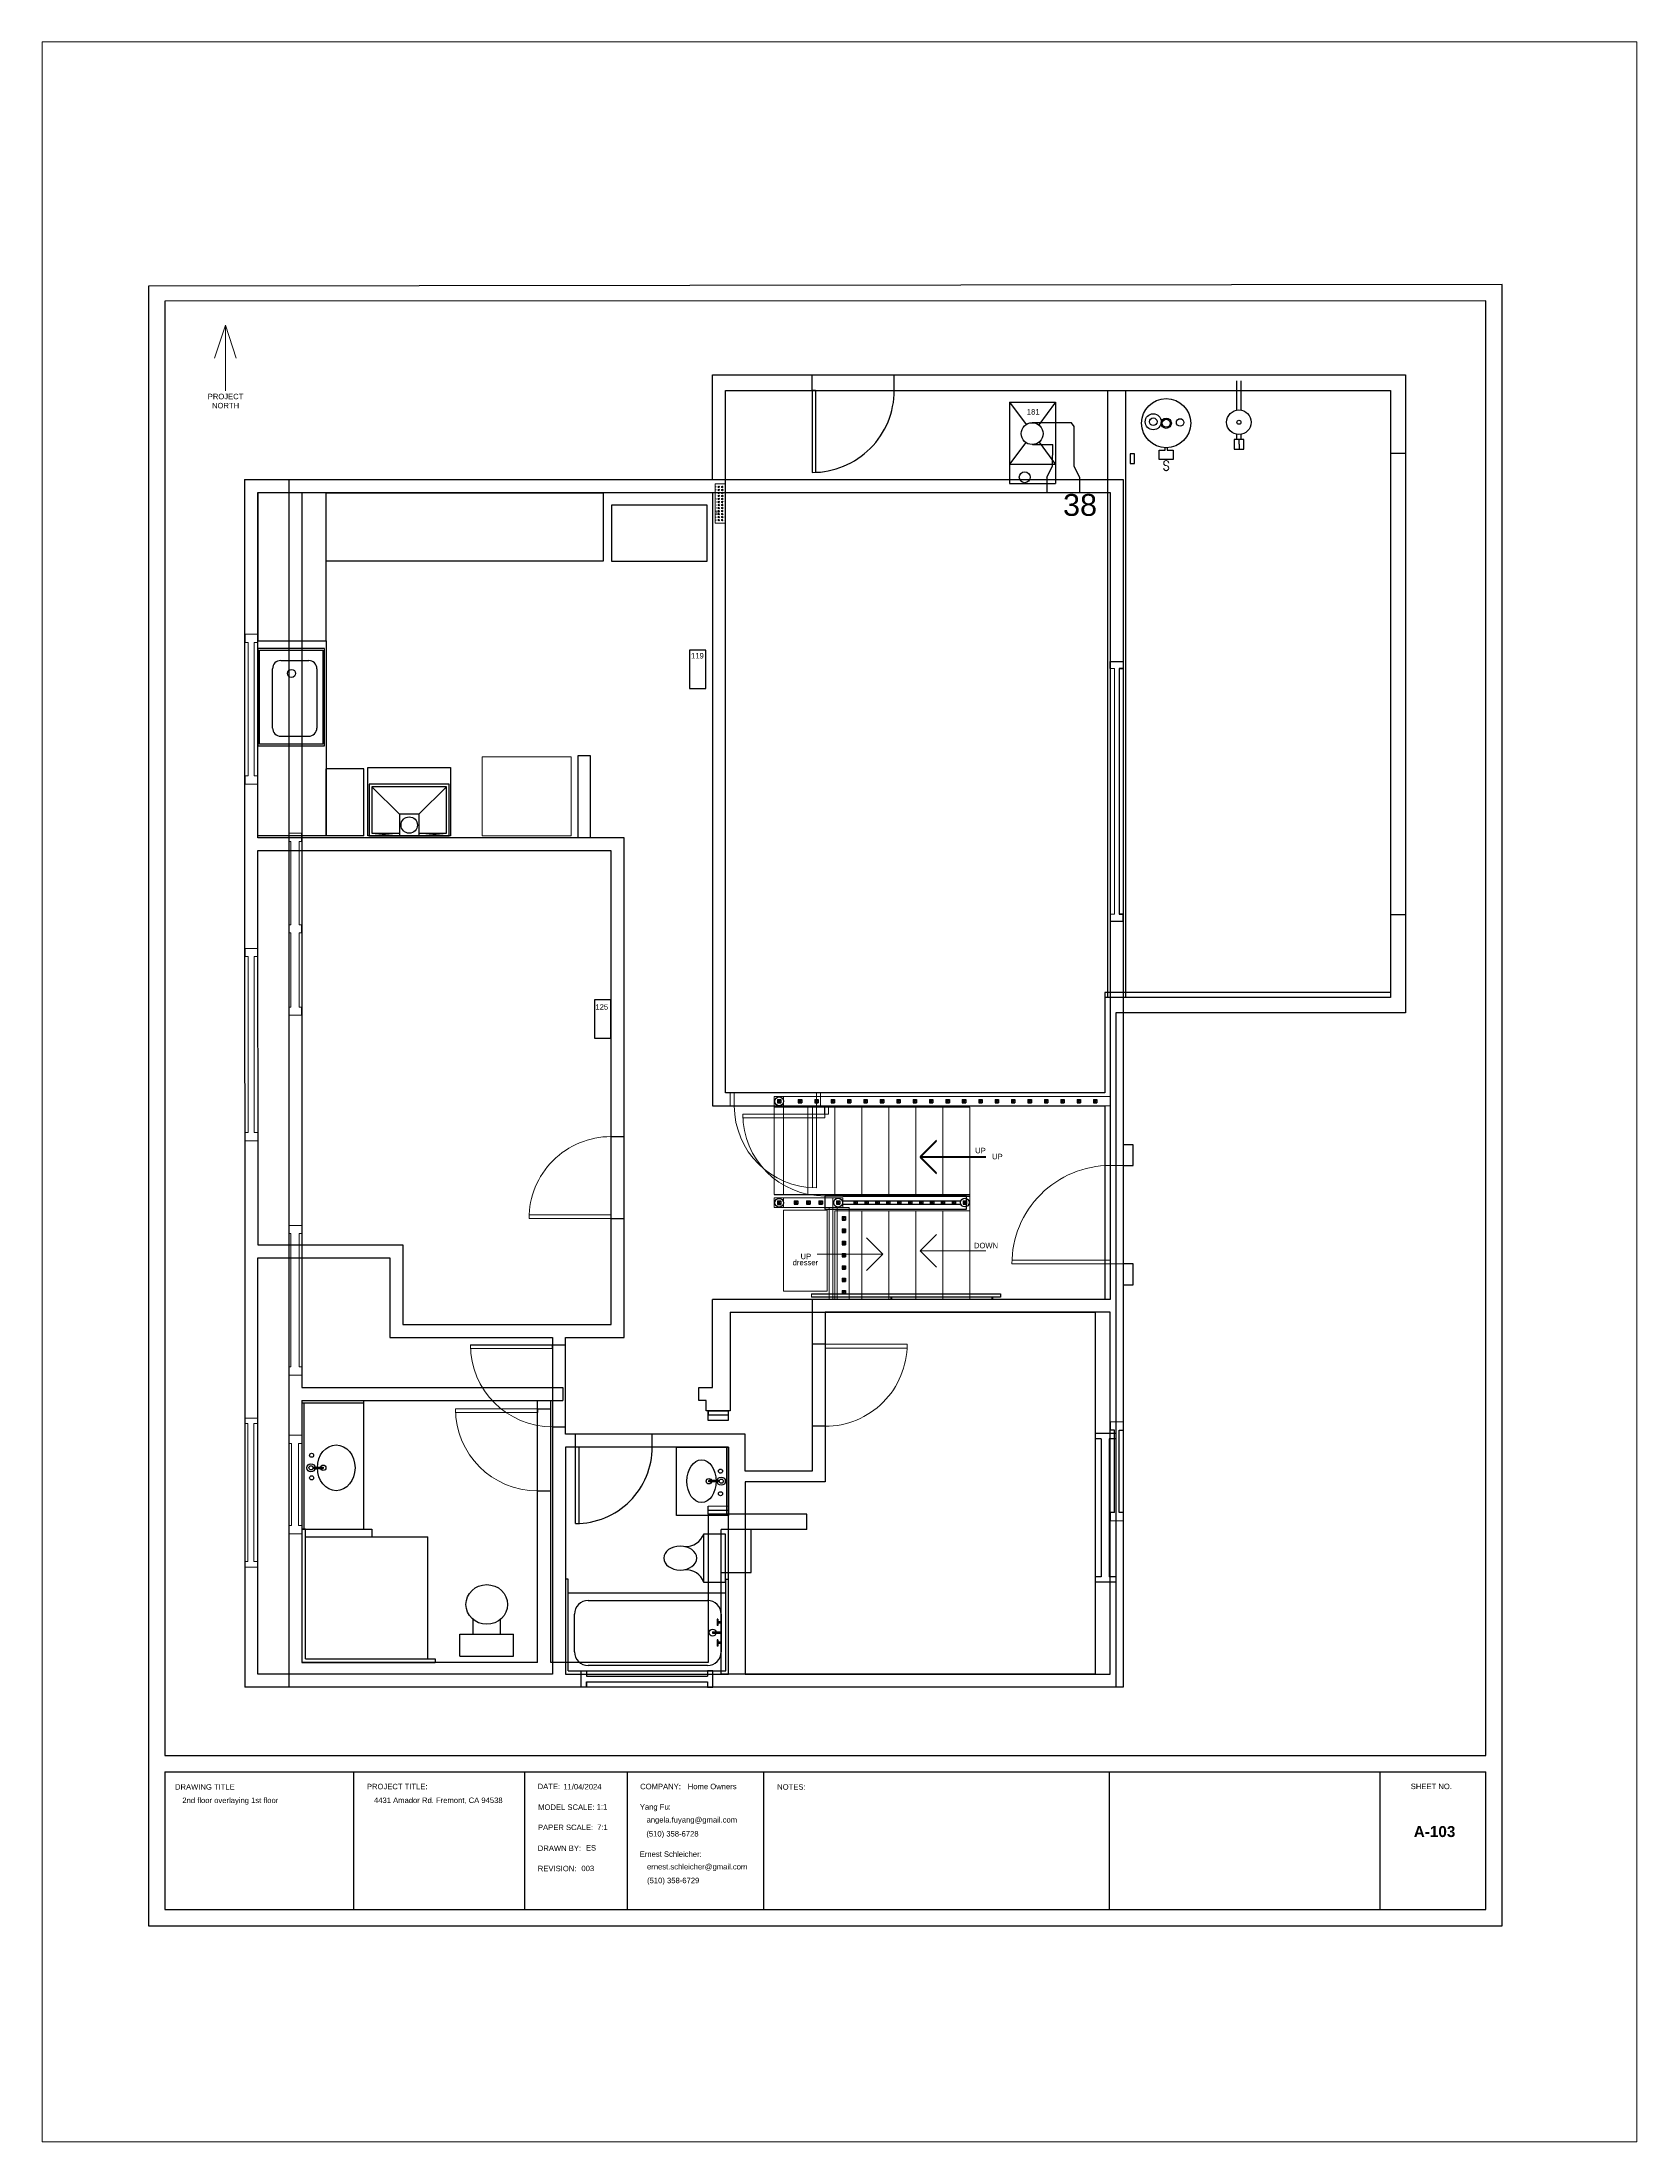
# Paper-space layout 'Layout1' of a CAD drawing. Header units: inches. Extents: x 3.95 to 6.65, y 3.21 to 6.77.
# The model-space entities are those that its viewports show. They can reach past a viewport. Long polylines and large blocks are cut down to what shows.
import ezdxf

# ---------------------------------------------------------------- set-up
doc = ezdxf.new("R2010")
doc.units = ezdxf.units.IN
doc.header["$MEASUREMENT"] = 0
for name, pattern in [('ACAD_ISO02W100', [15, 12, -3]), ('CENTER2', [1.125, 0.75, -0.125, 0.125, -0.125]), ('DASHED', [0.75, 0.5, -0.25])]:
    doc.linetypes.add(name, pattern=pattern)
doc.layers.get('0').update_dxf_attribs({"color": 1, "lineweight": 9})
for name, color, linetype, lineweight in [('00-page-edge', 7, 'Continuous', 9), ('A101-Floorplan-1st-floor', 7, 'Continuous', 9), ('A201-Floorplan-2nd-floor', 7, 'Continuous', 9)]:
    doc.layers.add(name, color=color, linetype=linetype, lineweight=lineweight)
doc.layers.add('Title Block', color=7, linetype='Continuous')
doc.layers.add('Title Block Text', color=7, linetype='Continuous')
doc.styles.add('Large', font='Arial Bold.ttf', dxfattribs={"height": 4})
doc.styles.add('Small', font='Arial.ttf', dxfattribs={"height": 0.5})
doc.styles.get("Standard").update_dxf_attribs({"font": 'Arial.ttf', "height": 2})

# ---------------------------------------------------------------- blocks, each defined once
blk = doc.blocks.new('refrigerator')
at = {"layer": 'A201-Floorplan-2nd-floor', "linetype": 'CENTER2'}
blk.add_lwpolyline([(0, 0), (-32.625, 0), (-32.625, 28.925), (0, 28.925)], close=True, dxfattribs=at)
blk = doc.blocks.new('stove')
at = {"layer": 'A201-Floorplan-2nd-floor', "linetype": 'CENTER2', "lineweight": 30}
blk.add_lwpolyline([(-30.27, 25), (0, 25), (0, 0), (-30.27, 0)], close=True, dxfattribs=at)
blk = doc.blocks.new('L2-dining-room-window')
at = {"layer": 'A201-Floorplan-2nd-floor', "lineweight": 30}
for p, q in [((0, -2.5), (0, 0)), ((0, 0), (4.75, 0)), ((4.75, 0), (4.75, -2.5)), ((3.2, -2.5), (4.75, -2.5)), ((3.2, -2.5), (3.2, -92.5)), ((4.75, -2.5), (3.2, -2.5)), ((0, -92.5), (0, -95)), ((0, -95), (4.75, -95)), ((3.2, -92.5), (4.75, -92.5)), ((4.75, -92.5), (3.2, -92.5)), ((4.75, -95), (4.75, -92.5))]:
    blk.add_line(p, q, dxfattribs=at)
at = {"layer": 'A201-Floorplan-2nd-floor'}
blk.add_lwpolyline([(0, -92.5), (1.55, -92.5), (1.55, -2.5), (0, -2.5)], dxfattribs=at)
blk = doc.blocks.new('L2-SE-bedroom-window')
at = {"lineweight": 30}
blk.add_line((0, -33.125), (0, -36.125), dxfattribs=at)
at = {"layer": 'A201-Floorplan-2nd-floor'}
for p, q in [((4.75, 0), (0, 0)), ((0, -36.125), (4.75, -36.125))]:
    blk.add_line(p, q, dxfattribs=at)
at = {"layer": 'A201-Floorplan-2nd-floor', "lineweight": 30}
for p, q in [((0, 0), (0, -3)), ((4.75, 0), (4.75, -3)), ((1.5, -3), (0, -3)), ((1.5, -33.125), (1.5, -3)), ((3.25, -3), (4.75, -3)), ((3.25, -33.125), (3.25, -3)), ((1.5, -33.125), (0, -33.125)), ((4.75, -33.125), (3.25, -33.125)), ((4.75, -33.125), (4.75, -36.125))]:
    blk.add_line(p, q, dxfattribs=at)
blk = doc.blocks.new('L2-bathroom-door')
at = {"lineweight": 30}
for p, q in [((0, -28), (0, 0)), ((1.25, 0), (0, 0)), ((0, 0), (0, 0)), ((1.25, -27.97), (1.25, 0))]:
    blk.add_line(p, q, dxfattribs=at)
blk.add_arc((0, 0), 28, 270, 0, dxfattribs=at)
blk = doc.blocks.new('L2-SE-bedroom')
at = {"layer": 'A201-Floorplan-2nd-floor'}
for p, q in [((30, 0), (0, 0)), ((0, 0), (0, -1.38)), ((0, -1.38), (29.97, -1.38))]:
    blk.add_line(p, q, dxfattribs=at)
blk.add_arc((0, 0), 30, 270, 0, dxfattribs=at)
blk = doc.blocks.new('L2-W-bedroom-door')
at = {"layer": 'A201-Floorplan-2nd-floor'}
for p, q in [((-186.19, -524.69), (-156.19, -524.69)), ((-156.19, -523.31), (-186.15, -523.31)), ((-156.19, -524.69), (-156.19, -523.31))]:
    blk.add_line(p, q, dxfattribs=at)
blk.add_arc((-156.19, -524.69), 30, 90, 180, dxfattribs=at)
blk = doc.blocks.new('L2-SW-bedroom-door')
at = {"layer": 'A201-Floorplan-2nd-floor', "lineweight": 30}
for p in [(-313.87, -549.41), (-283.87, -550.78)]:
    blk.add_line(p, (-283.87, -549.41), dxfattribs=at)
at = {"layer": 'A201-Floorplan-2nd-floor'}
blk.add_line((-313.87, -550.78), (-283.87, -550.78), dxfattribs=at)
blk.add_arc((-283.87, -549.41), 30, 180, 270, dxfattribs=at)
blk = doc.blocks.new('L1-bathroom-door')
at = {"layer": 'A101-Floorplan-1st-floor'}
for p, q in [((0, 0), (-30, 0)), ((0, -1.375), (-30, -1.375))]:
    blk.add_line(p, q, dxfattribs=at)
at = {"layer": 'A101-Floorplan-1st-floor', "lineweight": 30}
blk.add_line((0, 0), (0, -1.375), dxfattribs=at)
at = {"layer": 'A101-Floorplan-1st-floor'}
blk.add_arc((0, 0), 30, 180, 270, dxfattribs=at)
blk = doc.blocks.new('L2-SW-bedroom-window')
at = {"layer": 'A201-Floorplan-2nd-floor'}
for p, q in [((0, 54.5), (-4.75, 54.5)), ((0, 52.5), (0, 54.5)), ((-4.75, 52.5), (-3.72, 52.5)), ((-3.72, 2), (-3.72, 52.5)), ((-1.47, 2), (-1.47, 52.5)), ((-1.47, 52.5), (0, 52.5)), ((-3.72, 2), (-4.75, 2)), ((0, 0), (-4.75, 0)), ((0, 2), (-1.47, 2)), ((0, 0), (0, 2))]:
    blk.add_line(p, q, dxfattribs=at)
at = {"layer": 'A201-Floorplan-2nd-floor', "lineweight": 30}
for p, q in [((-4.75, 54.5), (-4.75, 52.5)), ((-4.75, 2), (-4.75, 0))]:
    blk.add_line(p, q, dxfattribs=at)
blk = doc.blocks.new('L2-bathroom-bath-tub')
at = {"lineweight": 30}
for p, q in [((-1, 0), (0, 0)), ((-58.68, 0), (-59.68, 0)), ((-58.68, -33.5), (-58.68, 0)), ((-58.68, -5), (-1, -5)), ((-1, -33.5), (-1, 0)), ((-56.34, -26.56), (-56.34, -12.77)), ((-51.34, -7.77), (-7.72, -7.77)), ((-2.72, -12.77), (-2.72, -26.56)), ((-58.68, -33.5), (-1, -33.5)), ((-7.72, -31.56), (-51.34, -31.56))]:
    blk.add_line(p, q, dxfattribs=at)
for centre, start, end in [((-51.34, -12.77), 90, 180), ((-7.72, -12.77), 0, 90), ((-51.34, -26.56), 180, 270), ((-7.72, -26.56), 270, 0)]:
    blk.add_arc(centre, 5, start, end, dxfattribs=at)
blk = doc.blocks.new('L2-bathroom-window')
at = {"lineweight": 30}
for p, q in [((0, 0), (0, 6)), ((0, 6), (2, 6)), ((2, 0), (0, 0)), ((2, 6), (2, 4)), ((2, 6), (2, 4)), ((2, 4), (46.18, 4)), ((2, 2), (2, 0)), ((2, 0), (2, 2)), ((2, 2), (46.18, 2)), ((48.18, 6), (46.18, 6)), ((46.18, 6), (46.18, 4)), ((46.18, 2), (46.18, 0)), ((46.18, 0), (48.18, 0)), ((48.18, 0), (48.18, 6))]:
    blk.add_line(p, q, dxfattribs=at)
blk = doc.blocks.new('L1-bathroom-window')
at = {"layer": 'A101-Floorplan-1st-floor'}
for p, q in [((0, 36), (-4.76, 36)), ((-3.69, 33), (-4.76, 33)), ((-3.69, 3), (-3.69, 33)), ((0, 33), (-1.19, 33)), ((-1.19, 3), (-1.19, 33)), ((-4.76, 3), (-3.69, 3)), ((-4.76, 0), (0, 0)), ((-1.19, 3), (0, 3))]:
    blk.add_line(p, q, dxfattribs=at)
at = {"layer": 'A101-Floorplan-1st-floor', "lineweight": 30}
for p, q in [((-4.76, 36), (-4.76, 33)), ((0, 36), (-0.01, 33)), ((-4.76, 3), (-4.76, 0)), ((-0.01, 3), (0, 0))]:
    blk.add_line(p, q, dxfattribs=at)
blk = doc.blocks.new('L1-family-room-window')
at = {"layer": 'A101-Floorplan-1st-floor'}
for p, q in [((0.01, 54.75), (-4.75, 54.75)), ((-3.93, 51.75), (-4.75, 51.75)), ((-3.93, 3), (-3.93, 51.75)), ((0.01, 51.75), (-0.93, 51.75)), ((-0.93, 3), (-0.93, 51.75)), ((-4.75, 3), (-3.93, 3)), ((-4.75, 0), (0.01, 0)), ((-0.93, 3), (0.01, 3))]:
    blk.add_line(p, q, dxfattribs=at)
at = {"layer": 'A101-Floorplan-1st-floor', "lineweight": 30}
for p, q in [((-4.75, 54.75), (-4.75, 51.75)), ((0.01, 54.75), (0.01, 51.75)), ((-4.75, 3), (-4.75, 0)), ((0, 3), (0.01, 0))]:
    blk.add_line(p, q, dxfattribs=at)
blk = doc.blocks.new('L1-family-room-patio-doors')
at = {"layer": 'A101-Floorplan-1st-floor'}
for p, q in [((0, 66.63), (-4.75, 66.63)), ((-3.93, 63.63), (-4.75, 63.63)), ((-3.93, 33.13), (-3.93, 63.63)), ((-0.93, 33.13), (-0.93, 63.63)), ((0, 63.63), (-0.93, 63.63)), ((-0.07, 66.63), (-0.07, 63.63)), ((-4.75, 33.13), (-3.93, 33.13)), ((-0.93, 33.13), (0, 33.13)), ((-0.07, 33.13), (-0.07, 30.13)), ((-4.75, 30.13), (-3.93, 30.13)), ((-3.93, 3), (-3.93, 30.13)), ((-0.93, 3), (-0.93, 30.13)), ((-0.93, 30.13), (0, 30.13)), ((-4.75, 3), (-3.93, 3)), ((-4.75, 0), (0, 0)), ((-0.93, 3), (0, 3)), ((-0.07, 3), (-0.07, 0))]:
    blk.add_line(p, q, dxfattribs=at)
at = {"layer": 'A101-Floorplan-1st-floor', "lineweight": 30}
for p, q in [((-4.75, 66.63), (-4.75, 63.63)), ((-4.75, 33.13), (-4.75, 30.13)), ((-4.75, 3), (-4.75, 0))]:
    blk.add_line(p, q, dxfattribs=at)
blk = doc.blocks.new('lower-landing-to-garage-door')
at = {"layer": 'A101-Floorplan-1st-floor'}
for p, q in [((30, 0), (28.62, 0)), ((30, 0), (30, -30)), ((28.62, 0), (28.62, -29.97))]:
    blk.add_line(p, q, dxfattribs=at)
blk.add_arc((30, 0), 30, 180, 270, dxfattribs=at)
blk = doc.blocks.new('garage-door-exit-to-trailer')
at = {"layer": 'A101-Floorplan-1st-floor', "lineweight": 30}
for p, q in [((0, 0), (0, -30)), ((1.25, 0), (0, 0)), ((1.25, 0), (1.25, -29.97))]:
    blk.add_line(p, q, dxfattribs=at)
blk.add_arc((0, 0), 30, 270, 0, dxfattribs=at)
blk = doc.blocks.new('spandrel-door')
at = {"layer": 'A101-Floorplan-1st-floor'}
for p, q in [((0, 0), (-30, 0)), ((0, -1.38), (0, 0)), ((0, -1.38), (-29.97, -1.38))]:
    blk.add_line(p, q, dxfattribs=at)
blk.add_arc((0, 0), 30, 180, 270, dxfattribs=at)
blk = doc.blocks.new('brick-facade-right-of-front-door')
at = {"lineweight": 30}
for p, q in [((3.625, 7.625), (0, 7.625)), ((0, 7.625), (0, 0)), ((0, 0), (3.625, 0)), ((3.625, 0), (3.625, 7.625))]:
    blk.add_line(p, q, dxfattribs=at)
blk = doc.blocks.new('brick-facade-left-of-front-door')
at = {"lineweight": 30}
for p, q in [((3.625, 0), (0, 0)), ((0, 0), (0, -7.625)), ((3.625, -7.625), (3.625, 0)), ((0, -7.625), (3.625, -7.625))]:
    blk.add_line(p, q, dxfattribs=at)
blk = doc.blocks.new('L1-toilet')
at = {"lineweight": 30}
for p, q in [((-19.63, 0), (-19.63, 8)), ((-19.63, 8), (0, 8)), ((-14.81, 8), (-14.81, 13.4)), ((-4.81, 8), (-4.81, 13.4)), ((0, 0), (0, 8)), ((-19.63, 0), (0, 0))]:
    blk.add_line(p, q, dxfattribs=at)
blk.add_ellipse((-9.81, 18.88), major_axis=(7.62, 0), ratio=0.95082, dxfattribs=at)
blk = doc.blocks.new('L1-bathroom-sink-faucets-bowl')
at = {"lineweight": 30}
for p, q in [((2.21, 0.25), (5.98, 0.25)), ((5.98, 0.25), (5.98, -0.25)), ((2.21, -0.25), (5.98, -0.25))]:
    blk.add_line(p, q, dxfattribs=at)
for centre, radius in [((1.5, 0), 1.5), ((1.5, 0), 0.75), ((1.75, 4.59), 0.75), ((6, 0), 1), ((1.75, -3.69), 0.75)]:
    blk.add_circle(centre, radius, dxfattribs=at)
blk.add_ellipse((10.75, 0), major_axis=(0, -8.38), ratio=0.820896, dxfattribs=at)
blk = doc.blocks.new('L1-granite-splash-and-counter')
at = {"layer": 'A101-Floorplan-1st-floor', "lineweight": 30}
for p, q in [((0, 0), (22.63, 0)), ((0, 0), (0, -0.88)), ((22.63, 0), (22.63, -47.13)), ((0, -0.88), (22.63, -0.88)), ((0, -0.88), (0, -47.13)), ((0.88, -47.13), (0.88, -0.88)), ((0, -47.13), (0.88, -47.13)), ((0.88, -47.13), (22.63, -47.13))]:
    blk.add_line(p, q, dxfattribs=at)
blk = doc.blocks.new('L1-shower-tiles-and-glass-walls')
at = {"layer": 'A101-Floorplan-1st-floor', "lineweight": 30}
for p, q in [((1.37, 48.75), (0, 48.75)), ((0, 48.75), (0, 48.75)), ((0, 48.75), (0, 0)), ((1.37, 1.37), (1.37, 48.75)), ((1.37, 48.75), (25.62, 48.75)), ((25.62, 48.75), (25.62, 46)), ((1.37, 46), (46.12, 46)), ((46.12, 1.37), (46.12, 46)), ((0, 0), (48.88, 0)), ((1.37, 1.37), (48.88, 1.37)), ((48.88, 1.37), (48.88, 0))]:
    blk.add_line(p, q, dxfattribs=at)
blk = doc.blocks.new('L2-bathroom-sink')
at = {"lineweight": 30}
for p, q in [((-19, -25), (-19, 0)), ((-19, 0), (0, 0)), ((-0.75, 0), (-0.75, -25)), ((0, 0), (0, -25)), ((-3.39, -12.25), (-7.17, -12.25)), ((-7.17, -12.75), (-7.17, -12.25)), ((-3.39, -12.75), (-7.17, -12.75)), ((0, -25), (-19, -25))]:
    blk.add_line(p, q, dxfattribs=at)
for centre, radius in [((-7.19, -12.5), 1), ((-2.69, -12.5), 1.5), ((-2.94, -8.81), 0.75), ((-2.69, -12.5), 0.75), ((-2.94, -17.09), 0.75)]:
    blk.add_circle(centre, radius, dxfattribs=at)
blk.add_ellipse((-9.9, -12.5), major_axis=(0, 7.83), ratio=0.682565, dxfattribs=at)
blk = doc.blocks.new('L2-toilet')
at = {"layer": 'A201-Floorplan-2nd-floor', "lineweight": 30}
for p, q in [((-7.75, 0), (-7.75, 17.75)), ((-7.75, 17.75), (0, 17.75)), ((0, 17.75), (0, 0)), ((0, 0), (-7.75, 0))]:
    blk.add_line(p, q, dxfattribs=at)
for centre, start, end in [((-14.44, 20.27), 267.5527, 339.39434), ((-14.44, -2.52), 20.60566, 92.4473)]:
    blk.add_arc(centre, 7.15, start, end, dxfattribs=at)
blk.add_ellipse((-16.43, 8.88), major_axis=(-6.05, 0), ratio=0.722961, start_param=4.712389, end_param=10.995574, dxfattribs=at)
blk = doc.blocks.new('L2-tub-hot-faucet')
at = {"layer": 'A201-Floorplan-2nd-floor', "lineweight": 30}
for p, q in [((-1.26, 1.41), (-1.51, 1.41)), ((-1.51, 1.41), (-1.51, -0.91)), ((-1.26, 1.41), (-1.26, -0.91)), ((0, 0.5), (-1.26, 0.5)), ((0, 0), (-1.26, 0)), ((-1.26, -0.91), (-1.26, 0)), ((-1.26, -0.91), (-1.51, -0.91))]:
    blk.add_line(p, q, dxfattribs=at)
blk = doc.blocks.new('L2-tub-faucets-and-drain')
at = {"layer": 'A201-Floorplan-2nd-floor', "lineweight": 30}
for p, q in [((0, 0.25), (3.11, 0.25)), ((0, 0.25), (0, -0.25)), ((0, -0.25), (3.11, -0.25))]:
    blk.add_line(p, q, dxfattribs=at)
blk.add_circle((0, 0), 1.25, dxfattribs=at)
at = {"lineweight": 30}
for p in [(3.11, 3.5), (3.11, -4)]:
    blk.add_blockref('L2-tub-hot-faucet', p, dxfattribs=at)
blk = doc.blocks.new('L2-furnace-register-38-and-duct')
at = {"layer": 'A201-Floorplan-2nd-floor', "lineweight": 30}
for p, q in [((9, 25.55), (-5.42, 25.55)), ((9.97, 24.2), (9, 25.55)), ((9.97, 9.59), (9.97, 24.2)), ((-5.27, 17.56), (2.09, 17.56)), ((1.97, 9.59), (2.09, 17.56)), ((0, 5.61), (1.97, 9.59)), ((11.95, 5.61), (9.97, 9.59)), ((0, 5.61), (0, 0)), ((11.95, 5.61), (11.95, 0))]:
    blk.add_line(p, q, dxfattribs=at)
blk = doc.blocks.new('L2-north-kitchen-butcher-block')
at = {"layer": 'A201-Floorplan-2nd-floor', "linetype": 'CENTER2', "lineweight": 30}
blk.add_lwpolyline([(0, -25), (-101.32, -25), (-101.32, 0), (0, 0)], close=True, dxfattribs=at)
blk = doc.blocks.new('L2-kitchen-NW-butcher-block')
at = {"layer": 'A201-Floorplan-2nd-floor', "linetype": 'CENTER2', "lineweight": 30}
blk.add_lwpolyline([(25, -54.19), (25, 0), (0, 0), (0, -54.19)], close=True, dxfattribs=at)
blk = doc.blocks.new('L2-kitchen-butcher-block-sink')
at = {"layer": 'A201-Floorplan-2nd-floor', "linetype": 'CENTER2', "lineweight": 30}
blk.add_lwpolyline([(0, 71.3625), (25, 71.3625), (25, 0), (0, 0)], close=True, dxfattribs=at)
blk = doc.blocks.new('L2-butcher-block-west-stove')
at = {"layer": 'A201-Floorplan-2nd-floor', "linetype": 'CENTER2', "lineweight": 30}
for p, q in [((13.69, 24.62), (0, 24.62)), ((0, 0), (0, 24.62)), ((13.69, 0), (13.69, 24.62)), ((13.69, 0), (0, 0))]:
    blk.add_line(p, q, dxfattribs=at)
blk = doc.blocks.new('smart-hood')
at = {"lineweight": 30}
for p, q in [((11.15625, 8), (11.15625, 0)), ((18.15625, 8), (11.15625, 8)), ((18.15625, 8), (18.15625, 0))]:
    blk.add_line(p, q, dxfattribs=at)
blk.add_lwpolyline([(0, 0), (29.3125, 0), (29.3125, 19), (0, 19)], close=True, dxfattribs=at)
blk.add_lwpolyline([(18.15625, 1), (28.3125, 1), (28.3125, 18), (1, 18), (1, 1), (11.15625, 1)], dxfattribs=at)
blk.add_circle((14.65625, 4), 3, dxfattribs=at)
blk = doc.blocks.new('L2-stove-exhaust-hood')
at = {"layer": 'A201-Floorplan-2nd-floor', "lineweight": 30}
for p, q in [((0, 8), (-10.15625, 18)), ((17.15625, 18), (7, 8)), ((-10.15625, 1), (0, 0)), ((7, 0), (17.15625, 1))]:
    blk.add_line(p, q, dxfattribs=at)
blk.add_blockref('smart-hood', (-11.15625, 0), dxfattribs=at)
blk = doc.blocks.new('L2-cabinet-holding-kitchen-sink')
at = {"layer": 'A201-Floorplan-2nd-floor', "lineweight": -3}
for points in [[(0, 0), (0, 35.56), (-24.42, 35.56), (-24.4, 0)], [(-23.77, 0.62), (-23.8, 34.94), (-0.63, 34.94), (-0.63, 0.62)]]:
    blk.add_lwpolyline(points, close=True, dxfattribs=at)
blk = doc.blocks.new('L2-kitchen-sink-and-drain')
at = {"layer": 'A201-Floorplan-2nd-floor', "lineweight": -3}
for p, q in [((-6.9375, -19.96875), (-6.9375, 1.71875)), ((-3.9375, 4.71875), (6.28125, 4.71875)), ((9.28125, 1.71875), (9.28125, -19.96875)), ((-3.9375, -22.96875), (6.28125, -22.96875))]:
    blk.add_line(p, q, dxfattribs=at)
blk.add_circle((0, 0), 1.45459, dxfattribs=at)
for centre, start, end in [((-3.9375, 1.71875), 90, 180), ((6.28125, 1.71875), 0, 90), ((-3.9375, -19.96875), 180, 270), ((6.28125, -19.96875), 270, 0)]:
    blk.add_arc(centre, 3, start, end, dxfattribs=at)
blk = doc.blocks.new('L2-front-door')
at = {"layer": 'A201-Floorplan-2nd-floor'}
for p, q in [((-36, 0), (0, 0)), ((-35.97, 1.38), (0, 1.38))]:
    blk.add_line(p, q, dxfattribs=at)
at = {"layer": 'A201-Floorplan-2nd-floor', "lineweight": 30}
blk.add_line((0, 1.38), (0, 0), dxfattribs=at)
at = {"layer": 'A201-Floorplan-2nd-floor'}
blk.add_arc((0, 0), 36, 90, 180, dxfattribs=at)
blk = doc.blocks.new('L2-banister-rail')
at = {"layer": 'A201-Floorplan-2nd-floor', "lineweight": -3}
for p, q in [((292.34, -354.55), (291.09, -355.8)), ((292.34, -355.8), (291.09, -354.55)), ((291.09, -354.55), (291.09, -355.8)), ((291.09, -354.55), (292.34, -354.55)), ((291.09, -355.8), (292.34, -355.8)), ((292.34, -354.55), (292.34, -355.8))]:
    blk.add_line(p, q, dxfattribs=at)
at = {"layer": 'A201-Floorplan-2nd-floor', "lineweight": 5}
blk.add_line((291.71, -355.8), (291.71, -354.55), dxfattribs=at)
blk = doc.blocks.new('L2-dresser-in-front-of-banister')
at = {"layer": 'A201-Floorplan-2nd-floor', "lineweight": 5}
for p, q in [((232.25, -357.98), (232.25, -387.6)), ((248.25, -357.98), (232.25, -357.98)), ((248.25, -387.6), (248.25, -357.98)), ((232.25, -387.6), (248.25, -387.6))]:
    blk.add_line(p, q, dxfattribs=at)
blk = doc.blocks.new('L2-SW-bannister-ball')
at = {"layer": 'A201-Floorplan-2nd-floor', "lineweight": -3}
blk.add_circle((231.61, -355.22), 1.62, dxfattribs=at)
at = {"color": 1, "lineweight": 5}
blk.add_blockref('L2-banister-rail', (-60.1, -0.01), dxfattribs=at)
blk = doc.blocks.new('L2-SE-bannister-ball')
at = {"layer": 'A201-Floorplan-2nd-floor', "lineweight": -3}
blk.add_circle((252.25, -355.22), 1.62, dxfattribs=at)
at = {"color": 1, "lineweight": 5}
blk.add_blockref('L2-banister-rail', (-39.46, 0), dxfattribs=at)
blk = doc.blocks.new('L1-pt-5-bannister-ball')
at = {"layer": 'A201-Floorplan-2nd-floor', "lineweight": -3}
blk.add_circle((298.59, -355.2), 1.61, dxfattribs=at)
at = {"color": 1, "lineweight": 5}
blk.add_blockref('L2-banister-rail', (6.88, -0.02), dxfattribs=at)
blk = doc.blocks.new('L2-south-stairway-5-steps')
at = {"layer": 'A201-Floorplan-2nd-floor', "lineweight": 5}
for p, q in [((-49.375, 0), (0, 0)), ((-49.375, 0), (-49.375, -32.40625)), ((-39.5, 0), (-39.5, -32.40625)), ((-29.625, 0), (-29.625, -32.40625)), ((-19.75, 0), (-19.75, -32.40625)), ((-9.875, 0), (-9.875, -32.40625)), ((0, 0), (0, -32.40625))]:
    blk.add_line(p, q, dxfattribs=at)
blk = doc.blocks.new('L1-south-stairway-5-steps')
at = {"layer": 'A101-Floorplan-1st-floor', "lineweight": 5}
for p, q in [((-49.375, 0), (0, 0)), ((-49.375, 0), (-49.375, -32.40625)), ((-39.5, 0), (-39.5, -32.40625)), ((-29.625, 0), (-29.625, -32.40625)), ((-19.75, 0), (-19.75, -32.40625)), ((-9.875, 0), (-9.875, -32.40625)), ((0, 0), (0, -32.40625))]:
    blk.add_line(p, q, dxfattribs=at)
blk = doc.blocks.new('L2-south-stairway-handrail-to-L1')
at = {"layer": 'A201-Floorplan-2nd-floor', "lineweight": -3}
for p, q in [((-44.12, 1.25), (11.23, 1.25)), ((11.23, 0), (-44.12, 0)), ((-28.71, -0.75), (-28.71, 0)), ((-28.46, -0.75), (-28.46, 0)), ((8.09, 0), (8.09, -0.75)), ((8.34, 0), (8.34, -0.75)), ((11.23, 1.25), (11.23, 0))]:
    blk.add_line(p, q, dxfattribs=at)
blk = doc.blocks.new('L1-south-stairway-handrail')
at = {"layer": 'A101-Floorplan-1st-floor', "lineweight": -3}
for p, q in [((-57.8, 1.25), (11.23, 1.25)), ((11.23, 0), (-57.8, 0)), ((-28.71, -0.75), (-28.71, 0)), ((-28.46, -0.75), (-28.46, 0)), ((8.09, 0), (8.09, -0.75)), ((8.34, 0), (8.34, -0.75)), ((11.23, 1.25), (11.23, 0))]:
    blk.add_line(p, q, dxfattribs=at)
at = {"layer": 'A101-Floorplan-1st-floor', "lineweight": 5}
blk.add_line((-57.8, 1.25), (-57.8, 0), dxfattribs=at)
blk = doc.blocks.new('L1-arrow')
at = {"lineweight": 5}
for p, q in [((188.32, -365.98), (182.32, -359.98)), ((182.32, -365.98), (164.32, -365.98)), ((182.32, -365.98), (188.32, -365.98)), ((188.32, -365.98), (182.32, -371.98))]:
    blk.add_line(p, q, dxfattribs=at)
blk = doc.blocks.new('L1-ceiling-register-119')
at = {"layer": 'A101-Floorplan-1st-floor', "lineweight": 30}
for p, q in [((-6, 0, -95.12), (-6, -14, -95.12)), ((0, 0, -95.12), (-6, 0, -95.12)), ((0, -14, -95.12), (0, 0, -95.12)), ((-6, -14, -95.12), (0, -14, -95.12))]:
    blk.add_line(p, q, dxfattribs=at)
blk = doc.blocks.new('L1-south-east-bedroom-window')
at = {"layer": 'A101-Floorplan-1st-floor', "lineweight": -3}
for p, q in [((7.5, 54.5), (0, 54.5)), ((0, 54.5), (0, 52.5)), ((7.5, 54.5), (7.5, 52.5)), ((2.15, 52.5), (0, 52.5)), ((2.15, 52.5), (2.13, 2)), ((5.1, 52.5), (5.12, 2)), ((7.5, 52.5), (5.1, 52.5)), ((2.13, 2), (0, 2)), ((0, 2), (0, 0)), ((7.5, 0), (0, 0)), ((7.5, 2), (5.12, 2)), ((7.5, 2), (7.5, 0))]:
    blk.add_line(p, q, dxfattribs=at)
blk = doc.blocks.new('L1-framing-for-expansion-tank')
at = {"layer": 'A101-Floorplan-1st-floor', "lineweight": -3}
for p, q in [((1, 14.24), (1, 24.95)), ((2.5, 14.22), (2.5, 24.95)), ((1, 3.5), (1, 5.36)), ((1.75, 1.75), (1.75, 3.5)), ((1.75, 1.75), (1.75, 0)), ((2.5, 3.5), (2.5, 5.38))]:
    blk.add_line(p, q, dxfattribs=at)
blk.add_lwpolyline([(0, 0), (3.5, 0), (3.5, 3.5), (0, 3.5)], close=True, dxfattribs=at)
blk.add_lwpolyline([(0, 0), (3.5, 0), (3.5, 3.5), (0, 3.5)], close=True, dxfattribs=at)
blk = doc.blocks.new('L1-expansion-tank-186-reference')
at = {"layer": 'A101-Floorplan-1st-floor', "lineweight": -3}
for radius in [4.49, 0.75]:
    blk.add_circle((388.22, -77.44), radius, dxfattribs=at)
blk = doc.blocks.new('L1-water-heater-184-reference')
at = {"layer": 'A101-Floorplan-1st-floor'}
for p, q in [((0, -13.66), (0, -13.25)), ((0, -17.33), (0, -17.57))]:
    blk.add_line(p, q, dxfattribs=at)
at = {"layer": 'A101-Floorplan-1st-floor', "lineweight": -3}
blk.add_lwpolyline([(0.37, -9), (0.37, -9.86), (2.56, -9.86), (2.56, -13.25), (-2.56, -13.25), (-2.56, -9.86), (-0.38, -9.86), (-0.38, -9)], dxfattribs=at)
for centre, radius in [((0, 0), 9), ((-4.75, 0.55), 2.93), ((-4.75, 0.55), 1.39), ((0, 0), 1.88), ((0, 0), 1.45), ((5.1, 0.27), 1.39)]:
    blk.add_circle(centre, radius, dxfattribs=at)
at = {"layer": 'A101-Floorplan-1st-floor'}
for centre, start, end in [((0, -14.57), 0, 180), ((0, -14.59), 180, 270), ((0, -16.42), 180, 90)]:
    blk.add_arc(centre, 0.916, start, end, dxfattribs=at)
blk = doc.blocks.new('L1-furnace-181-reference')
at = {"layer": 'A101-Floorplan-1st-floor', "lineweight": -3}
for p, q in [((0, 29.75), (6.04, 21.52)), ((0, 29.75), (0, 0)), ((16.8, 29.75), (16.8, 0)), ((10.77, 15.08), (16.8, 6.87)), ((0, 0), (16.8, 0))]:
    blk.add_line(p, q, dxfattribs=at)
for points in [[(0, 29.75), (16.8, 29.75), (10.65, 21.42)], [(5.89, 14.99), (-0.01, 7), (16.8, 7)]]:
    blk.add_lwpolyline(points, dxfattribs=at)
for centre, radius in [((8.27, 18.2), 4), ((5.56, 2.25), 2)]:
    blk.add_circle(centre, radius, dxfattribs=at)
blk = doc.blocks.new('L1-186')
at = {"layer": 'A101-Floorplan-1st-floor', "lineweight": -3}
for radius in [4.49, 0.75]:
    blk.add_circle((0, 0), radius, dxfattribs=at)
blk = doc.blocks.new('L2-west-bedroom-window')
at = {"layer": 'A201-Floorplan-2nd-floor'}
for p, q in [((-4.75, 70.4), (-0.02, 70.4)), ((-3.45, 67.4), (-4.75, 67.4)), ((-3.45, 67.4), (-3.45, 3)), ((-0.02, 67.4), (-1.3, 67.4)), ((-1.3, 67.4), (-1.3, 3)), ((-4.75, 3), (-3.45, 3)), ((0, 0), (-4.75, 0)), ((-1.3, 3), (0, 3)), ((0, 3), (0, 0))]:
    blk.add_line(p, q, dxfattribs=at)
at = {"layer": 'A201-Floorplan-2nd-floor', "lineweight": 30}
for p, q in [((-4.75, 70.4), (-4.75, 67.4)), ((-0.02, 70.4), (-0.02, 67.4)), ((-4.75, 3), (-4.75, 0))]:
    blk.add_line(p, q, dxfattribs=at)
blk = doc.blocks.new('L2-kitchen-window')
at = {"layer": 'A201-Floorplan-2nd-floor'}
for p, q in [((-0.03, 54.87), (-4.83, 54.87)), ((-0.03, 54.88), (-0.03, 51.87)), ((-3.51, 51.87), (-4.83, 51.87)), ((-3.51, 51.87), (-3.51, 3)), ((-0.03, 51.87), (-1.31, 51.87)), ((-1.31, 51.87), (-1.31, 3)), ((-4.82, 3), (-3.51, 3)), ((0, 0), (-4.82, 0)), ((-1.31, 3), (0, 3)), ((0, 3), (0, 0))]:
    blk.add_line(p, q, dxfattribs=at)
at = {"layer": 'A201-Floorplan-2nd-floor', "lineweight": 30}
for p, q in [((-4.83, 54.87), (-4.83, 51.87)), ((-4.82, 3), (-4.82, 0))]:
    blk.add_line(p, q, dxfattribs=at)
blk = doc.blocks.new('GE-125A-subpanel-171')
at = {"lineweight": 5}
for p, q in [((0, -14.38, -48.5), (0, 0, -48.5)), ((0, 0, -48.5), (3.75, 0, -48.5)), ((3.75, -15.19, -48.5), (3.75, 0.81, -48.5)), ((1, -1.11, -48.5), (1.5, -1.11, -48.5)), ((1, -2.21, -48.5), (1.5, -2.21, -48.5)), ((1, -3.32, -48.5), (1.5, -3.32, -48.5)), ((1, -4.42, -48.5), (1.5, -4.42, -48.5)), ((1, -5.53, -48.5), (1.5, -5.53, -48.5)), ((1, -6.64, -48.5), (1.5, -6.64, -48.5)), ((1.25, -1.36, -48.5), (1.25, -0.86, -48.5)), ((1.25, -2.46, -48.5), (1.25, -1.96, -48.5)), ((1.25, -3.57, -48.5), (1.25, -3.07, -48.5)), ((1.25, -4.67, -48.5), (1.25, -4.17, -48.5)), ((1.25, -5.78, -48.5), (1.25, -5.28, -48.5)), ((1.25, -6.89, -48.5), (1.25, -6.39, -48.5)), ((1.25, -7.99, -48.5), (1.25, -7.49, -48.5)), ((2.25, -1.11, -48.5), (2.75, -1.11, -48.5)), ((2.25, -2.21, -48.5), (2.75, -2.21, -48.5)), ((2.25, -3.32, -48.5), (2.75, -3.32, -48.5)), ((2.25, -4.42, -48.5), (2.75, -4.42, -48.5)), ((2.25, -5.53, -48.5), (2.75, -5.53, -48.5)), ((2.25, -6.64, -48.5), (2.75, -6.64, -48.5)), ((2.5, -1.36, -48.5), (2.5, -0.86, -48.5)), ((2.5, -2.46, -48.5), (2.5, -1.96, -48.5)), ((2.5, -3.57, -48.5), (2.5, -3.07, -48.5)), ((2.5, -4.67, -48.5), (2.5, -4.17, -48.5)), ((2.5, -5.78, -48.5), (2.5, -5.28, -48.5)), ((2.5, -6.89, -48.5), (2.5, -6.39, -48.5)), ((2.5, -7.99, -48.5), (2.5, -7.49, -48.5)), ((1.25, -9.96, -48.5), (0, -9.96, -48.5)), ((0, -9.96, -48.5), (0, -11.06, -48.5)), ((0, -11.06, -48.5), (1.25, -11.06, -48.5)), ((0, -14.38, -48.5), (3.75, -14.38, -48.5)), ((1, -7.74, -48.5), (1.5, -7.74, -48.5)), ((1, -8.85, -48.5), (1.5, -8.85, -48.5)), ((1, -9.96, -48.5), (1.5, -9.96, -48.5)), ((1, -11.06, -48.5), (1.5, -11.06, -48.5)), ((1, -12.17, -48.5), (1.5, -12.17, -48.5)), ((1, -13.27, -48.5), (1.5, -13.27, -48.5)), ((1.25, -9.1, -48.5), (1.25, -8.6, -48.5)), ((1.25, -10.21, -48.5), (1.25, -9.71, -48.5)), ((1.25, -11.06, -48.5), (1.25, -9.96, -48.5)), ((1.25, -11.31, -48.5), (1.25, -10.81, -48.5)), ((1.25, -12.42, -48.5), (1.25, -11.92, -48.5)), ((1.25, -13.52, -48.5), (1.25, -13.02, -48.5)), ((2.25, -7.74, -48.5), (2.75, -7.74, -48.5)), ((2.25, -8.85, -48.5), (2.75, -8.85, -48.5)), ((2.25, -9.96, -48.5), (2.75, -9.96, -48.5)), ((2.25, -11.06, -48.5), (2.75, -11.06, -48.5)), ((2.25, -12.17, -48.5), (2.75, -12.17, -48.5)), ((2.25, -13.27, -48.5), (2.75, -13.27, -48.5)), ((2.5, -9.1, -48.5), (2.5, -8.6, -48.5)), ((2.5, -10.21, -48.5), (2.5, -9.71, -48.5)), ((2.5, -11.31, -48.5), (2.5, -10.81, -48.5)), ((2.5, -12.42, -48.5), (2.5, -11.92, -48.5)), ((2.5, -13.52, -48.5), (2.5, -13.02, -48.5))]:
    blk.add_line(p, q, dxfattribs=at)
for centre in [(1.25, -1.11, -48.5), (1.25, -2.21, -48.5), (1.25, -3.32, -48.5), (1.25, -4.42, -48.5), (1.25, -5.53, -48.5), (1.25, -6.64, -48.5), (1.25, -7.74, -48.5), (2.5, -1.11, -48.5), (2.5, -2.21, -48.5), (2.5, -3.32, -48.5), (2.5, -4.42, -48.5), (2.5, -5.53, -48.5), (2.5, -6.64, -48.5), (2.5, -7.74, -48.5), (1.25, -8.85, -48.5), (1.25, -9.96, -48.5), (1.25, -11.06, -48.5), (1.25, -12.17, -48.5), (1.25, -13.27, -48.5), (2.5, -8.85, -48.5), (2.5, -9.96, -48.5), (2.5, -11.06, -48.5), (2.5, -12.17, -48.5), (2.5, -13.27, -48.5)]:
    blk.add_circle(centre, 0.25, dxfattribs=at)
at = {"lineweight": 5, "style": 'Small'}
for s, p in [('13', (0.1, -6.92, -48.5)), ('14', (0.11, -8, -48.5)), ('nc', (0.13, -1.28, -48.5)), ('nc', (0.13, -2.39, -48.5)), ('12', (0.12, -5.79, -48.5)), ('nc', (0.14, -3.49, -48.5)), ('11', (0.18, -4.7, -48.5)), ('1', (2.77, -1.36, -48.5)), ('3', (2.83, -3.59, -48.5)), ('2', (2.83, -2.47, -48.5)), ('4', (2.85, -4.67, -48.5)), ('5', (2.84, -5.79, -48.5)), ('6', (2.85, -8.02, -48.5)), ('nc', (2.87, -6.81, -48.5)), ('15', (0.11, -9.11, -48.5)), ('nc', (0.13, -13.46, -48.5)), ('16', (0.12, -10.82, -48.5)), ('nc', (0.14, -12.36, -48.5)), ('10', (2.83, -12.42, -48.5)), ('7', (2.86, -9.11, -48.5)), ('9', (2.87, -11.28, -48.5)), ('nc', (2.86, -13.46, -48.5)), ('8', (2.88, -10.2, -48.5))]:
    blk.add_text(s, height=0.5, dxfattribs=at).set_placement(p)
blk = doc.blocks.new('north-arrow')
at = {"layer": '00-page-edge', "lineweight": 5}
for points in [[(-3.99, -12), (0, 0), (4, -12)], [(0, 0), (0, -12), (0, -24)]]:
    blk.add_lwpolyline(points, dxfattribs=at)

msp = doc.modelspace()

# ---------------------------------------------------------------- linework, layer by layer
for p, q in [((-50.27, 6), (-50.27, 6)), ((-50.27, 6), (-50.27, 6)), ((-48, 6), (-48, 6)), ((-48, 6), (-48, 6))]:
    msp.add_line(p, q)
at = {"layer": '00-page-edge', "lineweight": -3}
for p, q in [((-600.53, 495.14), (-599.92, 0)), ((0, 495.14), (-600.53, 495.14)), ((0, 0), (0, 495.14)), ((-594.53, 489.14), (-594.36, 6)), ((-62.27, 489.14), (-594.53, 489.14)), ((-62.27, 6), (-62.27, 489.14)), ((-599.92, 0), (0, 0)), ((-594.36, 6), (-62.27, 6))]:
    msp.add_line(p, q, dxfattribs=at)
at = {"layer": 'A101-Floorplan-1st-floor', "lineweight": -3}
for p, q in [((-567.43, 206.32), (-567.43, 459.75)), ((-567.43, 459.75), (-334.08, 459.75)), ((-538.74, 454.25), (-538.74, 459.75)), ((-370.05, 454.25), (-370.05, 459.75)), ((-334.08, 459.75), (-334.08, 353.82)), ((-334.08, 353.82), (-87.3, 353.82)), ((-87.3, 353.82), (-87.3, 51.29)), ((-299.98, 206.32), (-299.98, 349.82)), ((-299.98, 349.82), (-229.2, 349.82)), ((-229.2, 349.82), (-229.2, 206.32)), ((-224.45, 212.82), (-224.45, 346.32)), ((-224.45, 346.32), (-92.05, 346.32)), ((-92.05, 346.32), (-92.05, 209.51)), ((-267.61, 251), (-267.61, 300.38)), ((-561.74, 272.78), (-567.43, 272.78)), ((-296.98, 247.37), (-299.98, 247.37)), ((-561.74, 242.79), (-567.43, 242.79)), ((-144.99, 240.76), (-150.57, 240.76)), ((-150.57, 240.76), (-150.57, 204.76)), ((-144.99, 240.76), (-144.99, 209.51)), ((-129.21, 220.51), (-144.99, 220.51)), ((-129.21, 209.51), (-129.21, 220.51)), ((-224.45, 212.82), (-188.36, 212.82)), ((-188.36, 212.82), (-188.36, 203.94)), ((-188.36, 204.76), (-188.36, 212.01)), ((-188.36, 212.01), (-184.86, 212.01)), ((-186.86, 212.01), (-186.86, 204.76)), ((-184.86, 212.01), (-184.86, 204.76)), ((-152.07, 204.76), (-152.07, 212.01)), ((-150.57, 212.01), (-150.57, 204.76)), ((-92.05, 209.51), (-144.99, 209.51)), ((-529.11, 206.32), (-567.43, 206.32)), ((-529.11, 51.29), (-529.11, 206.32)), ((-524.36, 56.04), (-524.36, 206.32)), ((-524.36, 206.32), (-299.98, 206.32)), ((-196.96, 206.32), (-229.2, 206.32)), ((-196.96, 201.26), (-196.96, 206.32)), ((-192.21, 201.26), (-196.96, 201.26)), ((-188.36, 203.94), (-192.21, 203.94)), ((-192.21, 203.94), (-192.21, 201.26)), ((-188.36, 204.76), (-186.86, 204.76)), ((-184.86, 204.76), (-188.36, 204.76)), ((-150.57, 204.76), (-153.57, 204.76)), ((-150.57, 204.76), (-96.32, 204.76)), ((-96.32, 204.76), (-96.32, 147.16)), ((-196.96, 56.04), (-196.96, 151.6)), ((-196.96, 151.6), (-192.21, 151.6)), ((-192.21, 56.04), (-192.21, 151.6)), ((-96.32, 147.16), (-192.21, 147.16)), ((-189.14, 147.16), (-192.21, 147.16)), ((-189.14, 142.29), (-189.14, 147.16)), ((-159.14, 142.29), (-159.14, 147.16)), ((-96.32, 142.29), (-192.21, 142.29)), ((-96.32, 142.29), (-96.32, 56.04)), ((-524.36, 56.04), (-196.96, 56.04)), ((-192.21, 56.04), (-96.32, 56.04)), ((-529.11, 51.29), (-87.3, 51.29))]:
    msp.add_line(p, q, dxfattribs=at)
at = {"layer": 'A101-Floorplan-1st-floor', "linetype": 'ACAD_ISO02W100', "lineweight": -3}
for p, q in [((-341.49, 454.25), (-341.49, 349.82)), ((-339.58, 357.44), (-561.74, 357.44)), ((-339.58, 350.94), (-561.74, 350.94))]:
    msp.add_line(p, q, dxfattribs=at)
at = {"layer": 'A101-Floorplan-1st-floor', "lineweight": 5}
for p, q in [((-299.54, 300.38), (-299.54, 251)), ((-267.61, 300.38), (-299.54, 300.38)), ((-267.61, 290.5), (-299.54, 290.5)), ((-267.61, 280.63), (-299.54, 280.63)), ((-267.61, 270.75), (-299.54, 270.75)), ((-267.61, 260.88), (-299.54, 260.88)), ((-296.98, 248.75), (-299.98, 248.75)), ((-267.61, 251), (-299.54, 251)), ((-296.98, 247.37), (-296.98, 248.75)), ((-299.98, 245.79), (-304.73, 245.79)), ((-299.98, 244.29), (-304.73, 244.29)), ((-304.73, 214.26), (-299.98, 214.26)), ((-304.73, 212.76), (-299.98, 212.76)), ((-153.57, 204.76), (-153.57, 212.01)), ((-153.57, 212.01), (-150.57, 212.01)), ((-299.98, 206.32), (-301.36, 206.32))]:
    msp.add_line(p, q, dxfattribs=at)
at = {"layer": 'A101-Floorplan-1st-floor', "lineweight": -3}
msp.add_lwpolyline([(-341.49, 349.82), (-304.73, 349.82), (-304.73, 211.07), (-561.74, 211.07), (-561.74, 454.25), (-339.58, 454.25), (-339.58, 349.82)], dxfattribs=at)
for points in [[(-538.52, 359.12), (-535.02, 359.12), (-535.02, 360.62), (-538.52, 360.62)], [(-262.23, 247.37), (-262.23, 299.27), (-266.98, 299.27), (-266.98, 247.37)]]:
    msp.add_lwpolyline(points, close=True, dxfattribs=at)
at = {"layer": 'A201-Floorplan-2nd-floor', "lineweight": -3}
for p, q in [((-529.11, 356.57), (-87.3, 356.57)), ((-529.11, 35.17), (-529.11, 356.57)), ((-87.3, 356.57), (-87.3, 35.27)), ((-267.61, 228.88), (-267.61, 300.38)), ((-266.98, 254), (-266.98, 300.38)), ((-265.25, 254), (-265.25, 297.12)), ((-264, 254), (-264, 297.11)), ((-212.76, 247.5), (-212.76, 242.75)), ((-182.76, 247.5), (-182.76, 242.75)), ((-175.16, 184.25), (-179.91, 184.25)), ((-288.75, 169.19), (-288.75, 173.94)), ((-258.75, 169.19), (-258.75, 173.94)), ((-398.02, 161.66), (-428.02, 161.66)), ((-428.02, 161.66), (-428.02, 157.03)), ((-428.02, 157.03), (-398.02, 157.03)), ((-175.16, 156.25), (-179.91, 156.25)), ((-175.16, 156.25), (-175.16, 152.5)), ((-212.53, 147.75), (-212.53, 152.5)), ((-182.53, 147.75), (-182.53, 152.5)), ((-93.3, 153.5), (-121.8, 153.5)), ((-529.11, 35.17), (-87.3, 35.27))]:
    msp.add_line(p, q, dxfattribs=at)
at = {"layer": 'A201-Floorplan-2nd-floor', "lineweight": 5}
for p, q in [((-278.16, 351.82), (-278.16, 356.57)), ((-242.16, 351.82), (-242.16, 356.57)), ((-303.45, 351.82), (-303.45, 228.88)), ((-299.95, 351.82), (-299.95, 228.88)), ((-299.54, 300.38), (-299.54, 228.88)), ((-267.61, 300.38), (-299.54, 300.38)), ((-229.2, 300.38), (-267.61, 300.38)), ((-267.61, 290.5), (-299.54, 290.5)), ((-267.61, 280.63), (-299.54, 280.63)), ((-267.61, 270.75), (-299.54, 270.75)), ((-267.61, 260.88), (-299.54, 260.88)), ((-266.32, 228.88), (-266.32, 254)), ((-266.32, 254), (-262.82, 254)), ((-229.2, 256.25), (-262.82, 256.25)), ((-262.82, 228.88), (-262.82, 256.25)), ((-229.2, 249), (-229.2, 256.25)), ((-267.61, 251), (-299.54, 251)), ((-262.82, 250.36), (-266.32, 250.36)), ((-229.2, 249), (-262.82, 249)), ((-267.61, 241.13), (-299.54, 241.13)), ((-267.61, 232.32), (-303.45, 232.32)), ((-266.32, 232.32), (-262.82, 232.32)), ((-303.45, 228.88), (-267.61, 228.88)), ((-266.32, 228.88), (-262.82, 228.88)), ((-499.27, 204.35), (-500.39, 204.35))]:
    msp.add_line(p, q, dxfattribs=at)
at = {"layer": 'A201-Floorplan-2nd-floor', "linetype": 'DASHED', "lineweight": 5}
for p, q in [((-262.82, 251.86), (-229.2, 251.86)), ((-262.82, 250.36), (-229.2, 250.36))]:
    msp.add_line(p, q, dxfattribs=at)
at = {"layer": 'A201-Floorplan-2nd-floor', "lineweight": -3}
for points in [[(-398.02, 173.94), (-398.02, 40.03), (-524.39, 39.94), (-524.39, 351.82), (-229.2, 351.82), (-229.2, 242.75), (-166.35, 242.75), (-166.35, 218.25), (-179.91, 218.25), (-179.91, 152.5), (-215.24, 152.5), (-215.24, 173.94), (-398.02, 173.94)], [(-253.7, 254.97), (-254.95, 254.97)], [(-249.2, 254.97), (-250.45, 254.97)], [(-244.7, 254.97), (-245.95, 254.97)], [(-240.2, 254.97), (-241.45, 254.97)], [(-235.7, 254.97), (-236.95, 254.97)], [(-244.4, 39.94), (-244.4, 88.29), (-215.24, 88.29), (-215.24, 147.75), (-92.05, 147.75), (-92.05, 40.02), (-244.4, 39.97)]]:
    msp.add_lwpolyline(points, dxfattribs=at)
for points in [[(-162.48, 247.5), (-162.48, 218.25), (-92.05, 218.25), (-92.05, 351.82), (-224.45, 351.82), (-224.45, 247.5)], [(-92.05, 212.19), (-175.16, 212.19), (-175.16, 152.5), (-92.05, 152.5)], [(-393.27, 39.92), (-249.15, 39.96), (-249.15, 93.04), (-219.99, 93.04), (-219.99, 169.19), (-393.27, 169.19)]]:
    msp.add_lwpolyline(points, close=True, dxfattribs=at)
at = {"layer": 'A201-Floorplan-2nd-floor', "linetype": 'CENTER2', "lineweight": -3}
msp.add_lwpolyline([(-499.27, 204.35), (-519.77, 204.35), (-519.77, 169.35), (-499.27, 169.35)], close=True, dxfattribs=at)
at = {"layer": 'Title Block'}
for p, q in [((-56.27, 6), (-56.27, 489.14)), ((-6, 489.14), (-56.27, 489.14)), ((-6, 450.52), (-56.27, 450.52)), ((-6, 351.49), (-56.27, 351.49)), ((-56.27, 224.99), (-6, 224.99)), ((-56.27, 175.04), (-6, 175.04)), ((-56.27, 137.55), (-6, 137.55)), ((-56.27, 74.98), (-6, 74.98)), ((-56.27, 6), (-6, 6))]:
    msp.add_line(p, q, dxfattribs=at)
at = {"layer": 'Title Block', "lineweight": -3}
msp.add_line((-6, 6), (-6, 489.14), dxfattribs=at)

# ---------------------------------------------------------------- block references
at = {"lineweight": 5, "rotation": 89.99999999999999}
for name, p in [('L1-framing-for-expansion-tank', (-540.29, 397.15)), ('L2-front-door', (-242.16, 351.82)), ('L2-south-stairway-handrail-to-L1', (-229.95, 300.38)), ('L1-south-stairway-handrail', (-229.95, 300.38)), ('L1-pt-5-bannister-ball', (-619.8, 0)), ('L2-south-stairway-5-steps', (-261.61, 300.38)), ('L1-south-stairway-5-steps', (-261.61, 300.38)), ('L2-SE-bannister-ball', (-619.8, 0)), ('L2-dresser-in-front-of-banister', (-619.8, 0)), ('L2-SW-bannister-ball', (-656.88, -0.92)), ('L2-SW-bannister-ball', (-619.75, -0.92)), ('L2-cabinet-holding-kitchen-sink', (-431.73, 64.4)), ('L2-kitchen-window', (-417.7, 40.01)), ('L2-west-bedroom-window', (-287.21, 39.95))]:
    msp.add_blockref(name, p, dxfattribs=at)
at = {"lineweight": -3, "rotation": 89.99999999999999}
for name, p in [('L2-dining-room-window', (-462.56, 351.82)), ('L2-SE-bedroom', (-212.76, 247.5)), ('garage-door-exit-to-trailer', (-561.74, 242.79)), ('L2-tub-faucets-and-drain', (-107.26, 206.36)), ('L2-W-bedroom-door', (-783.44, 325.38)), ('L2-north-kitchen-butcher-block', (-524.27, 166.35)), ('refrigerator', (-398.72, 154.65)), ('L1-bathroom-door', (-189.14, 142.29)), ('stove', (-398.72, 110.48)), ('L2-stove-exhaust-hood', (-398.72, 91.87)), ('L1-shower-tiles-and-glass-walls', (-96.32, 56.04)), ('L2-butcher-block-west-stove', (-398.72, 65.03)), ('L2-kitchen-sink-and-drain', (-458.2, 52.32)), ('L2-SW-bedroom-window', (-131.24, 40))]:
    msp.add_blockref(name, p, dxfattribs=at)
at = {"color": 1, "lineweight": 5, "rotation": 89.99999999999999}
for p in [(-656.87, 54.6), (-656.87, 48.6), (-656.87, 42.6), (-656.87, 36.6), (-656.87, 30.6), (-656.87, 24.6), (-656.87, 18.6), (-656.87, 12.6), (-656.87, 6.6), (-656.87, 0.6), (-619.78, 2.88), (-656.87, -5.4), (-619.8, -1.12), (-619.8, -5.12), (-656.87, -11.4), (-619.8, -9.12), (-619.8, -13.12), (-656.87, -17.4), (-656.87, -23.4), (-619.8, -17.12), (-619.8, -21.12), (-656.87, -29.4), (-619.8, -25.12), (-619.8, -29.12), (-656.87, -35.4), (-619.8, -33.12), (-614, -37.37), (-609.5, -37.37), (-605, -37.37), (-600.5, -37.37), (-596, -37.33), (-591.5, -37.37), (-587, -37.33), (-656.87, -41.4), (-619.8, -45.85), (-656.87, -47.4), (-656.87, -53.4), (-619.8, -50.35), (-619.8, -54.85)]:
    msp.add_blockref('L2-banister-rail', p, dxfattribs=at)
at = {"layer": '00-page-edge', "lineweight": 5, "rotation": 89.99999999999999}
msp.add_blockref('north-arrow', (-585.57, 28.12), dxfattribs=at)
at = {"layer": 'A101-Floorplan-1st-floor', "lineweight": 5}
for name, p, rotation in [('L1-expansion-tank-186-reference', (-627.53, 10.64), 89.99999999999999), ('L1-186', (-550.09, 398.86), 89.99999999999999), ('L1-water-heater-184-reference', (-549.74, 372.27), 89.99999999999999), ('L1-south-east-bedroom-window', (-125.67, 346.32), 89.99999999999999), ('L1-furnace-181-reference', (-527.74, 314.97), 89.99999999999999), ('L1-arrow', (84.53, 470.59), 270), ('L1-arrow', (-611.73, 80.27), 89.99999999999999), ('GE-125A-subpanel-171', (-527.56, 207.32, 48.5), 89.99999999999999), ('L1-ceiling-register-119', (-466.74, 203.89, 95.12), 89.99999999999999), ('L1-ceiling-register-119', (-338.74, 169.09, 95.12), 89.99999999999999)]:
    msp.add_blockref(name, p, dxfattribs=dict(at, rotation=rotation))
at = {"layer": 'A101-Floorplan-1st-floor', "lineweight": -3, "rotation": 89.99999999999999}
for name, p in [('spandrel-door', (-296.98, 247.37)), ('lower-landing-to-garage-door', (-299.98, 214.29)), ('L1-toilet', (-98.7, 133.54)), ('L1-granite-splash-and-counter', (-192.21, 56.04)), ('L1-bathroom-sink-faucets-bowl', (-167.57, 57.91)), ('L1-family-room-patio-doors', (-333.11, 56.04)), ('L1-family-room-window', (-201.49, 56.04)), ('L1-bathroom-window', (-143.46, 56.04))]:
    msp.add_blockref(name, p, dxfattribs=at)
at = {"layer": 'A201-Floorplan-2nd-floor', "lineweight": -3, "rotation": 89.99999999999999}
for name, p in [('brick-facade-right-of-front-door', (-278.16, 356.57)), ('brick-facade-left-of-front-door', (-242.16, 356.57)), ('L2-SE-bedroom-window', (-184.34, 351.82)), ('L2-furnace-register-38-and-duct', (-524.39, 328.66)), ('L2-bathroom-sink', (-175.16, 212.19)), ('L2-toilet', (-125.66, 210.94)), ('L2-bathroom-bath-tub', (-126.8, 212.19)), ('L2-bathroom-window', (-87.3, 158.25)), ('L2-bathroom-door', (-175.16, 156.25)), ('L2-SW-bedroom-door', (-761.94, 431.63)), ('L2-kitchen-NW-butcher-block', (-524.27, 40.03)), ('L2-kitchen-butcher-block-sink', (-398.72, 40.03))]:
    msp.add_blockref(name, p, dxfattribs=at)
at = {"layer": 'A201-Floorplan-2nd-floor', "lineweight": 5, "rotation": 270}
for p in [(84.91, 470.59), (119.07, 470.59)]:
    msp.add_blockref('L1-arrow', p, dxfattribs=at)

# ---------------------------------------------------------------- texts
at = {"layer": '00-page-edge', "lineweight": 5, "insert": (-557.84, 28.19), "char_height": 2, "width": 33.7721, "attachment_point": 5, "rotation": 90}
msp.add_mtext('PROJECT\\PNORTH', dxfattribs=at)
at = {"layer": 'A101-Floorplan-1st-floor', "lineweight": 5}
for s, p in [('181', (-552.9, 321.29)), ('UP', (-280.44, 308.56)), ('UP', (-243.89, 238.52)), ('119', (-463.67, 198.47)), ('125', (-335.17, 163.48))]:
    msp.add_text(s, height=2, rotation=90, dxfattribs=at).set_placement(p)
at = {"layer": 'A201-Floorplan-2nd-floor', "lineweight": 5}
for s, p in [('DOWN', (-247.88, 301.93)), ('UP', (-282.63, 302.39)), ('dresser', (-241.67, 235.64))]:
    msp.add_text(s, height=2, rotation=90, dxfattribs=at).set_placement(p)
at = {"layer": 'A201-Floorplan-2nd-floor', "lineweight": -3, "insert": (-523.85, 334.53), "char_height": 8, "attachment_point": 1, "rotation": 90}
msp.add_mtext('38', dxfattribs=at)
at = {"layer": 'Title Block Text'}
for s, p in [('SHEET NO.', (-50, 461.72)), ('NOTES:', (-49.8, 229.97)), ('ernest.schleicher@gmail.com', (-20.62, 182.36)), ('Home Owners', (-49.97, 197.27)), ('angela.fuyang@gmail.com', (-37.78, 182.18)), ('(510) 358-6728', (-32.67, 182.11)), ('Ernest Schleicher:', (-25.23, 179.69)), ('(510) 358-6729', (-15.59, 182.38)), ('COMPANY:', (-49.96, 179.84)), ('Yang Fu:', (-42.5, 179.73)), ('11/04/2024', (-49.89, 151.73)), ('1:1', (-42.54, 163.92)), ('MODEL SCALE:', (-42.39, 142.53)), ('7:1', (-35.05, 164.11)), ('PAPER SCALE:', (-35.02, 142.46)), ('ES', (-27.54, 160)), ('003', (-20.01, 158.36)), ('DRAWN BY:', (-27.37, 142.41)), ('REVISION:', (-19.96, 142.4)), ('DATE:', (-50, 142.35)), ('4431 Amador Rd. Fremont, CA 94538', (-44.92, 82.48)), ('PROJECT TITLE:', (-49.95, 79.89)), ('2nd floor overlaying 1st floor', (-44.9, 12.38)), ('DRAWING TITLE', (-49.81, 9.69))]:
    msp.add_text(s, height=2, rotation=90, dxfattribs=at).set_placement(p)
at = {"layer": 'Title Block Text', "style": 'Large'}
msp.add_text('A-103', height=4, rotation=90, dxfattribs=at).set_placement((-32.47, 462.81))

psp = doc.layouts.get("Layout1")

# ---------------------------------------------------------------- viewports
at = {"layer": '0', "lineweight": 5, "view_target_point": (241.7211, 207.2679), "view_twist_angle": 270}
psp.add_viewport(center=(5.2994, 4.9879), size=(2.7006, 3.55645), view_center_point=(45.4921, 546.7863), view_height=768.31955, dxfattribs=at)

doc.saveas('drawing.dxf')
